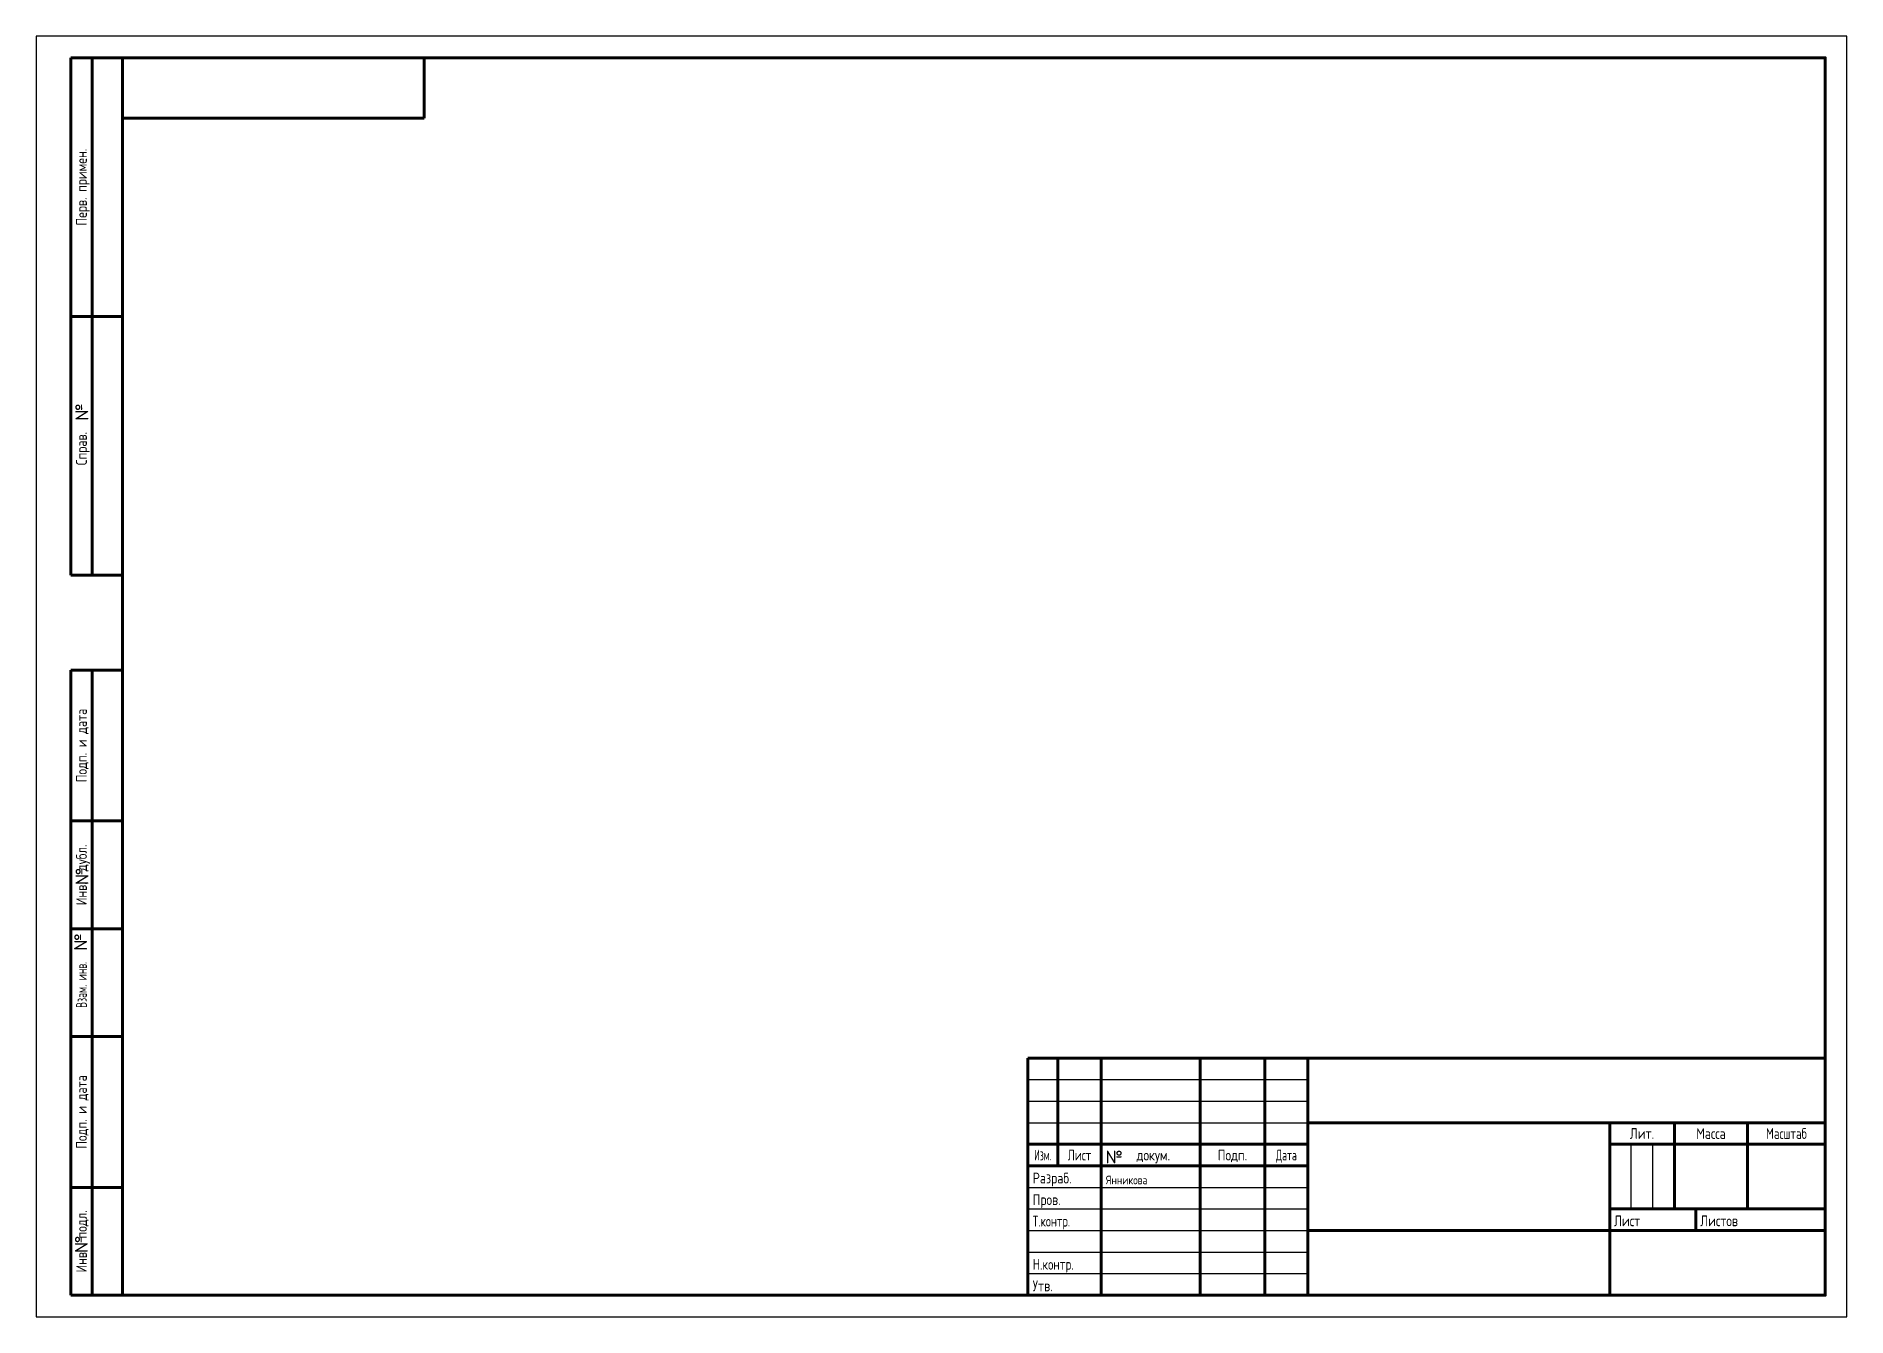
# Model space of a CAD drawing. Header units: millimetres. Extents: x -258556 to -95372, y 16759 to 83244.
# Drawn here: x -128845.9 to -128425.9, y 41631.2 to 41928.2 of the extents above; entities that cross this region are included whole.
import ezdxf
from ezdxf.enums import TextEntityAlignment as Align

# ---------------------------------------------------------------- set-up
doc = ezdxf.new("R2010")
doc.units = ezdxf.units.MM
doc.header["$LTSCALE"] = 0.5
doc.layers.add('тонкие', color=7, linetype='Continuous')
for name, color, linetype, lineweight in [('я', 220, 'Continuous', 30), ('я1', 210, 'Continuous', 25), ('я2', 220, 'Continuous', 25)]:
    doc.layers.add(name, color=color, linetype=linetype, lineweight=lineweight)
doc.styles.add('арх', font='isocpeur.ttf', dxfattribs={"width": 0.5, "height": 10})
doc.styles.add('ГОСТ 2.304', font='cs_gost2304.shx')

msp = doc.modelspace()

# ---------------------------------------------------------------- texts
at = {"layer": 'тонкие', "color": 0, "linetype": 'ByBlock', "lineweight": 0, "char_height": 3, "attachment_point": 1, "style": 'арх'}
for insert, rotation in [((-128836.737439, 41838.977759), 91.07562024), ((-128836.727477, 41731.298321), 90), ((-128837.069, 41716.08533), 89.56513326), ((-128836.888661, 41645.976616), 90)]:
    msp.add_mtext_dynamic_manual_height_columns('{\\W1;№}', width=1.81481541, gutter_width=50, heights=[0], dxfattribs=dict(at, insert=insert, rotation=rotation))
at = {"layer": 'тонкие', "color": 0, "linetype": 'ByBlock', "lineweight": 0, "insert": (-128597.812199, 41669.715304), "char_height": 3, "attachment_point": 1, "style": 'арх'}
msp.add_mtext_dynamic_manual_height_columns('{\\W1;№}', width=1.81481541, gutter_width=50, heights=[0], dxfattribs=at)
at = {"layer": 'тонкие', "color": 0, "lineweight": 30, "insert": (-128597.702627, 41663.896465), "char_height": 2, "attachment_point": 1, "style": 'ГОСТ 2.304'}
msp.add_mtext_dynamic_manual_height_columns('{\\W1;Янникова}', width=16.441962, gutter_width=50, heights=[0], dxfattribs=at)
at = {"layer": 'я2', "color": 7, "style": 'ГОСТ 2.304'}
for s, p in [('Перв. примен.', (-128835.361326, 41893.182242)), ('Подп. и дата', (-128835.361326, 41763.682242)), ('Инв.  дубл.', (-128835.361326, 41733.682242)), ('Подп. и дата', (-128835.361326, 41678.682242)), ('Инв.  подл.', (-128835.361326, 41648.682242))]:
    msp.add_text(s, height=2.5, rotation=90, dxfattribs=at).set_placement(p, align=Align.MIDDLE_CENTER)
at = {"layer": 'я2', "color": 7, "lineweight": 30, "style": 'ГОСТ 2.304'}
msp.add_text('Справ. ', height=2.5, rotation=90, dxfattribs=at).set_placement((-128835.361326, 41833.182242), align=Align.MIDDLE_CENTER)
at = {"layer": 'я2', "color": 7, "style": 'ГОСТ 2.304', "width": 0.8}
msp.add_text('Взам. инв. ', height=2.5, rotation=90, dxfattribs=at).set_placement((-128835.361326, 41708.682242), align=Align.MIDDLE_CENTER)
at = {"layer": 'я2', "color": 7, "lineweight": 30, "style": 'ГОСТ 2.304'}
for s, p in [('Лит.', (-128473.361326, 41673.682262)), ('Масса', (-128457.361326, 41673.682262)), ('Подп.', (-128568.361326, 41668.682262))]:
    msp.add_text(s, height=2.5, dxfattribs=at).set_placement(p, align=Align.MIDDLE_CENTER)
for s, width, p in [('Масштаб', 0.91954, (-128439.861326, 41673.682262)), ('Изм.', 0.75, (-128612.361326, 41668.682262)), ('Лист', 0.9, (-128603.861326, 41668.682262)), ('Дата', 0.8, (-128555.861326, 41668.682262))]:
    msp.add_text(s, height=2.5, dxfattribs=dict(at, width=width)).set_placement(p, align=Align.MIDDLE_CENTER)
at = {"layer": 'я2', "color": 0, "lineweight": 30, "style": 'ГОСТ 2.304'}
msp.add_text(' докум.', height=2.5, dxfattribs=at).set_placement((-128587.361326, 41668.682262), align=Align.MIDDLE_CENTER)
at = {"layer": 'я2', "color": 7, "lineweight": 30, "style": 'ГОСТ 2.304'}
for s, p in [('Разраб.', (-128614.704006, 41662.103246)), ('Пров.', (-128614.704006, 41657.103246)), ('Лист', (-128479.861326, 41652.182262)), ('Листов', (-128459.861326, 41652.182262)), ('Утв.', (-128614.704006, 41637.103246))]:
    msp.add_text(s, height=2.5, dxfattribs=at).set_placement(p)
for s, width, p in [('Т.контр.', 0.9, (-128614.704006, 41652.103246)), ('Н.контр.', 0.95, (-128614.704006, 41642.103246))]:
    msp.add_text(s, height=2.5, dxfattribs=dict(at, width=width)).set_placement(p)

# ---------------------------------------------------------------- linework, layer by layer
at = {"layer": 'я', "color": 7, "lineweight": 60}
for p, q in [((-128837.861326, 41803.182242), (-128837.861326, 41923.182242)), ((-128837.861326, 41923.182242), (-128825.861326, 41923.182242)), ((-128832.861326, 41803.182242), (-128832.861326, 41923.182242)), ((-128825.861326, 41923.182242), (-128825.861326, 41803.182242)), ((-128825.861326, 41923.182242), (-128825.861326, 41909.182242)), ((-128755.861326, 41923.182242), (-128825.861326, 41923.182242)), ((-128755.861326, 41909.182242), (-128755.861326, 41923.182242)), ((-128825.861326, 41909.182242), (-128755.861326, 41909.182242)), ((-128837.861326, 41863.182242), (-128825.861326, 41863.182242)), ((-128837.861326, 41803.182242), (-128825.861326, 41803.182242)), ((-128837.861326, 41636.182242), (-128837.861326, 41781.182242)), ((-128825.861326, 41781.182242), (-128837.861326, 41781.182242)), ((-128832.861326, 41636.182242), (-128832.861326, 41781.182242)), ((-128825.861326, 41781.182242), (-128825.861326, 41636.182242)), ((-128825.861326, 41746.182242), (-128837.861326, 41746.182242)), ((-128825.861326, 41721.182242), (-128837.861326, 41721.182242)), ((-128825.861326, 41696.182242), (-128837.861326, 41696.182242)), ((-128615.861327, 41636.182262), (-128615.861327, 41691.182262)), ((-128615.861326, 41691.182262), (-128430.861326, 41691.182262)), ((-128608.861326, 41666.182262), (-128608.861326, 41691.182262)), ((-128598.861326, 41636.182262), (-128598.861326, 41691.182262)), ((-128575.861326, 41636.182262), (-128575.861326, 41691.182262)), ((-128560.861326, 41636.182262), (-128560.861326, 41691.182262)), ((-128550.861326, 41636.182262), (-128550.861326, 41691.182262)), ((-128430.861327, 41636.182262), (-128430.861327, 41691.182262)), ((-128550.861326, 41676.182262), (-128430.861326, 41676.182262)), ((-128480.861326, 41636.182262), (-128480.861326, 41676.182262)), ((-128465.861326, 41656.182262), (-128465.861326, 41676.182262)), ((-128448.861326, 41656.182262), (-128448.861326, 41676.182262)), ((-128615.861326, 41671.182262), (-128550.861326, 41671.182262)), ((-128480.861326, 41671.182262), (-128430.861326, 41671.182262)), ((-128615.861326, 41666.182262), (-128550.861326, 41666.182262)), ((-128825.861326, 41661.182242), (-128837.861326, 41661.182242)), ((-128480.861326, 41656.182262), (-128430.861326, 41656.182262)), ((-128460.861326, 41651.182262), (-128460.861326, 41656.182262)), ((-128550.861326, 41651.182262), (-128430.861326, 41651.182262)), ((-128825.861326, 41636.182242), (-128837.861326, 41636.182242)), ((-128615.861326, 41636.182262), (-128430.861326, 41636.182262))]:
    msp.add_line(p, q, dxfattribs=at)
msp.add_lwpolyline([(-128825.861326, 41636.182242), (-128430.861326, 41636.182242), (-128430.861326, 41923.182242), (-128825.861326, 41923.182242), (-128825.861326, 41636.182242)], dxfattribs=at)
at = {"layer": 'я1', "color": 7}
for p, q in [((-128615.861326, 41686.182262), (-128550.861326, 41686.182262)), ((-128615.861326, 41681.182262), (-128550.861326, 41681.182262)), ((-128615.861326, 41676.182262), (-128550.861326, 41676.182262)), ((-128475.861326, 41656.182262), (-128475.861326, 41671.182262)), ((-128470.861326, 41656.182262), (-128470.861326, 41671.182262)), ((-128615.861326, 41661.182262), (-128550.861326, 41661.182262)), ((-128615.861326, 41656.182262), (-128550.861326, 41656.182262)), ((-128615.861326, 41651.182262), (-128550.861326, 41651.182262)), ((-128615.861326, 41646.182262), (-128550.861326, 41646.182262)), ((-128615.861326, 41641.182262), (-128550.861326, 41641.182262))]:
    msp.add_line(p, q, dxfattribs=at)
msp.add_lwpolyline([(-128845.861326, 41631.182242), (-128425.861326, 41631.182242), (-128425.861326, 41928.182242), (-128845.861326, 41928.182242), (-128845.861326, 41631.182242)], dxfattribs=at)

msp.set_redraw_order([(e.dxf.handle, doc.entitydb.next_handle()) for e in msp.query("TEXT MTEXT ATTDEF DIMENSION ARC_DIMENSION")])  # texts and dimensions are drawn at this point

doc.saveas('drawing.dxf')
